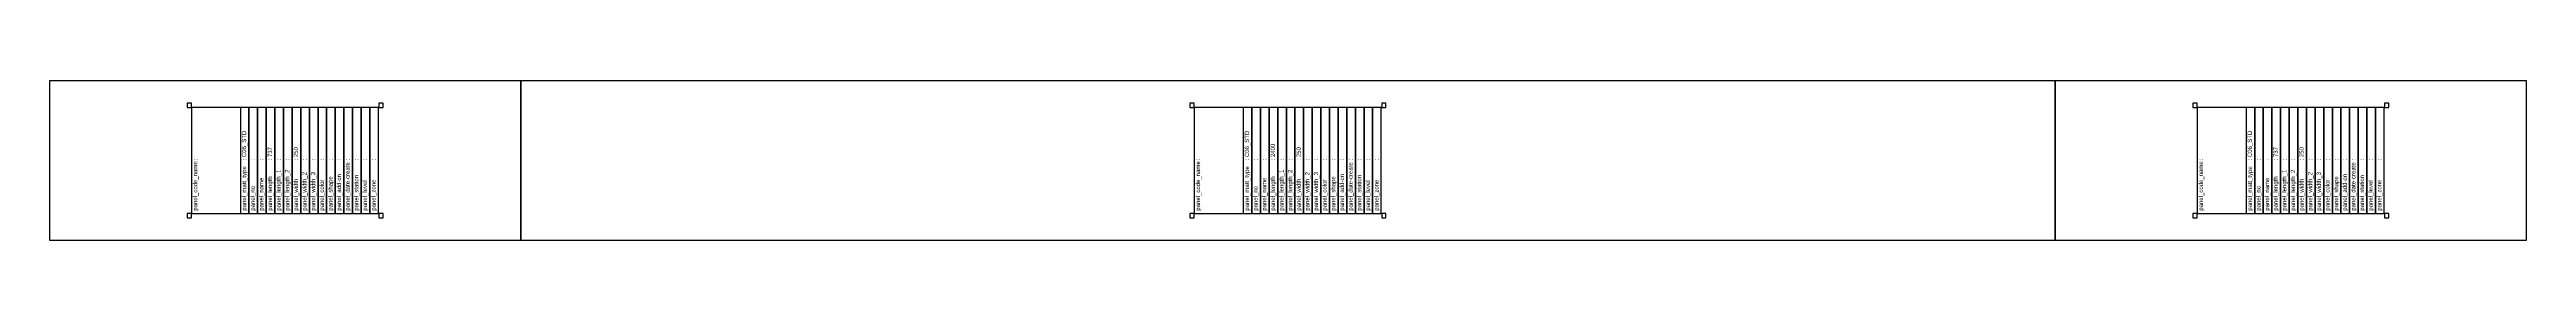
# Model space of a CAD drawing. Header units: millimetres. Extents: x -70132 to 394080, y -1879526 to 121974.
# Drawn here: x 225002 to 228876, y -115892 to -115642 of the extents above; entities that cross this region are included whole.
import ezdxf
from ezdxf.enums import TextEntityAlignment as Align

# ---------------------------------------------------------------- set-up
doc = ezdxf.new("R2010")
doc.units = ezdxf.units.MM
for name, color, linetype in [('000 - 0_SYM_DWG_GRID-BUBBLE_MAIN_COLOR_251', 251, 'Continuous'), ('009 - AHP_06_DATA_TEXT', 3, 'Continuous'), ('009 - AHP_06_PANEL_MAIN_COLOR_1', 3, 'Continuous'), ('009 - AHP_06_PANEL_SYMBOL_', 251, 'Continuous'), ('C0x_300HK_CODE_DEF_SUB', 250, 'Continuous')]:
    doc.layers.add(name, color=color, linetype=linetype)
doc.layers.add('S-GRID-IDEN', color=3, linetype='Continuous', lineweight=50)
doc.layers.get('000 - 0_SYM_DWG_GRID-BUBBLE_MAIN_COLOR_251').off()
doc.styles.add('Arial', font='arial.ttf', dxfattribs={"height": 1500})
doc.styles.get("Standard").update_dxf_attribs({"font": 'arial.ttf'})

# ---------------------------------------------------------------- blocks, each defined once
blk = doc.blocks.new('*U372')
at = {"layer": '009 - AHP_06_PANEL_MAIN_COLOR_1'}
blk.add_lwpolyline([(0, -125), (2400, -125), (2400, 125), (0, 125)], close=True, dxfattribs=at)
at = {"layer": '009 - AHP_06_PANEL_SYMBOL_'}
blk.add_point((0, 0), dxfattribs=at)
blk = doc.blocks.new('*U374')
at = {"layer": '009 - AHP_06_PANEL_MAIN_COLOR_1'}
blk.add_lwpolyline([(0, -125), (737, -125), (737, 125), (0, 125)], close=True, dxfattribs=at)
at = {"layer": '009 - AHP_06_PANEL_SYMBOL_'}
blk.add_point((0, 0), dxfattribs=at)
blk = doc.blocks.new('*U376')
at = {"layer": '009 - AHP_06_PANEL_MAIN_COLOR_1'}
blk.add_lwpolyline([(0, -125), (737, -125), (737, 125), (0, 125)], close=True, dxfattribs=at)
at = {"layer": '009 - AHP_06_PANEL_SYMBOL_'}
blk.add_point((0, 0), dxfattribs=at)
blk = doc.blocks.new('000_CKST-FAMELINE_CEILING06_CODE_PANEL')
at = {"layer": 'C0x_300HK_CODE_DEF_SUB', "color": 0}
for points in [[(-3000, 4885), (-2775, 4885), (-2775, 5110), (-3000, 5110)], [(-2775, 1435), (2775, 1435), (2775, 4885), (-2775, 4885)], [(2775, 4885), (3000, 4885), (3000, 5110), (2775, 5110)], [(-2775, 1885), (2775, 1885), (2775, 2335), (-2775, 2335)], [(-2775, 1435), (2775, 1435), (2775, 1885), (-2775, 1885)], [(-2775, 985), (2775, 985), (2775, 1435), (-2775, 1435)], [(-2775, 535), (2775, 535), (2775, 985), (-2775, 985)], [(-2775, 85), (2775, 85), (2775, 535), (-2775, 535)], [(-2775, -365), (2775, -365), (2775, 85), (-2775, 85)], [(-2775, -815), (2775, -815), (2775, -365), (-2775, -365)], [(-2775, -1265), (2775, -1265), (2775, -815), (-2775, -815)], [(-2775, -1715), (2775, -1715), (2775, -1265), (-2775, -1265)], [(-2775, -2165), (2775, -2165), (2775, -1715), (-2775, -1715)], [(-2775, -2615), (2775, -2615), (2775, -2165), (-2775, -2165)], [(-2775, -3065), (2775, -3065), (2775, -2615), (-2775, -2615)], [(-2775, -3515), (2775, -3515), (2775, -3065), (-2775, -3065)], [(-2775, -3965), (2775, -3965), (2775, -3515), (-2775, -3515)], [(-3000, -5110), (-2775, -5110), (-2775, -4885), (-3000, -4885)], [(-2775, -4415), (2775, -4415), (2775, -3965), (-2775, -3965)], [(-2775, -4865), (2775, -4865), (2775, -4415), (-2775, -4415)], [(2775, -5110), (3000, -5110), (3000, -4885), (2775, -4885)]]:
    blk.add_lwpolyline(points, close=True, dxfattribs=at)
at = {"layer": 'C0x_300HK_CODE_DEF_SUB', "color": 0, "style": 'Arial'}
for s, p in [('panel_code_name', (-2625, 4580)), (':', (17, 4580)), ('panel_matt_type', (-2625, 2030)), ('panel_no', (-2625, 1580)), ('panel_name', (-2625, 1130)), (':', (17, 2030)), (':', (17, 1580)), (':', (17, 1130)), ('panel_length', (-2625, 680)), ('panel_length_1', (-2625, 230)), ('panel_length_2', (-2625, -220)), (':', (17, 680)), (':', (17, 211)), ('panel_width', (-2625, -670)), ('panel_width_2', (-2625, -1120)), (':', (17, -220)), (':', (17, -670)), (':', (17, -1120)), ('panel_width_3', (-2625, -1570)), ('panel_color', (-2625, -2020)), ('panel_shape', (-2625, -2470)), (':', (17, -1570)), (':', (17, -2020)), (':', (17, -2470)), ('panel_add-on', (-2625, -2920)), ('panel_date-create', (-2625, -3370)), ('panel_station', (-2625, -3820)), (':', (17, -2920)), (':', (17, -3370)), (':', (17, -3820)), ('panel_level', (-2625, -4270)), ('panel_zone', (-2625, -4720)), (':', (17, -4270)), (':', (17, -4720))]:
    blk.add_text(s, height=225, dxfattribs=at).set_placement(p)
at = {"layer": 'C0x_300HK_CODE_DEF_SUB', "color": 0, "lineweight": 30, "flags": 104}
blk.add_attdef('panel_code_name', text='', height=225, dxfattribs=at).set_placement((179, 4805), align=Align.TOP_LEFT)
at = {"layer": 'C0x_300HK_CODE_DEF_SUB', "color": 0, "style": 'Arial'}
for tag, p in [('panel_matt_type', (179, 2030)), ('panel_no', (179, 1580)), ('panel_name', (179, 1130)), ('panel_length', (179, 680)), ('panel_length_2', (179, 230)), ('panel_length_3', (179, -220)), ('panel_width', (179, -670)), ('panel_width_2', (179, -1120)), ('panel_width_3', (179, -1570)), ('panel_color', (179, -2020)), ('panel_shape', (179, -2470)), ('panel_add-on', (179, -2920)), ('panel_date-create', (179, -3370)), ('panel_station', (179, -3820)), ('panel_level', (179, -4270)), ('panel_zone', (179, -4720))]:
    blk.add_attdef(tag, p, '', height=225, dxfattribs=at)
blk = doc.blocks.new('Grid - 100 Scale-586761-4180-01 - PLATFORM LEVEL PLAN - REFLECTED CEILING PLAN')
at = {"layer": 'S-GRID-IDEN'}
blk.add_circle((0, 0), 4.5, dxfattribs=at)
blk = doc.blocks.new('A$C3c65e75f')
at = {"layer": '000 - 0_SYM_DWG_GRID-BUBBLE_MAIN_COLOR_251', "xscale": 499.9999999999995, "yscale": 499.9999999999995, "zscale": 499.9999999999995}
for p in [(-106500, 78571.6), (-101100, 78571.6), (-93300, 78571.6), (-81600, 78571.6), (-68400, 78571.6), (-57000, 78571.6), (-45600, 78571.6), (-34200, 78571.6), (-22800, 78571.6), (-11400, 78571.6), (0, 78571.6), (11400, 78571.6), (22800, 78571.6), (34200, 78571.6), (45600, 78571.6), (57000, 78571.6), (68400, 78571.6), (79800, 78571.6), (91200, 78571.6), (102600, 78571.6), (114000, 78571.6), (125400, 78571.6), (136800, 78571.6), (148200, 78571.6), (159600, 78571.6), (171000, 78571.6), (182400, 78571.6), (193800, 78571.6), (200080, 78571.6)]:
    blk.add_blockref('Grid - 100 Scale-586761-4180-01 - PLATFORM LEVEL PLAN - REFLECTED CEILING PLAN', p, dxfattribs=at)
at = {"layer": '000 - 0_SYM_DWG_GRID-BUBBLE_MAIN_COLOR_251', "xscale": 500.0000000000013, "yscale": 500.0000000000013, "zscale": 500.0000000000013, "rotation": 90}
for p in [(-146237.5, 7740), (-146237.5, 3175), (-146237.5, -2300), (-146237.5, -7118.8), (-146237.5, -12340)]:
    blk.add_blockref('Grid - 100 Scale-586761-4180-01 - PLATFORM LEVEL PLAN - REFLECTED CEILING PLAN', p, dxfattribs=at)

msp = doc.modelspace()

# ---------------------------------------------------------------- block references
for name, p in [('A$C3c65e75f', (110077.3, -115692.3)), ('*U372', (225739.3, -115767.3)), ('*U374', (228139.3, -115767.3))]:
    msp.add_blockref(name, p)
at = {"rotation": 180}
msp.add_blockref('*U376', (225739.3, -115767.3), dxfattribs=at)
at = {"layer": '009 - AHP_06_DATA_TEXT', "xscale": 0.03, "yscale": 0.03, "zscale": 0.03, "rotation": 90}
for p, values in [((225370.8, -115767.3), {'panel_matt_type': 'C06_STD', 'panel_length': '737', 'panel_width': '250'}), ((226939.3, -115767.3), {'panel_matt_type': 'C06_STD', 'panel_length': '2400', 'panel_width': '250'}), ((228507.8, -115767.3), {'panel_matt_type': 'C06_STD', 'panel_length': '737', 'panel_width': '250'})]:
    msp.add_blockref('000_CKST-FAMELINE_CEILING06_CODE_PANEL', p, dxfattribs=at).add_auto_attribs(values)

doc.saveas('drawing.dxf')
